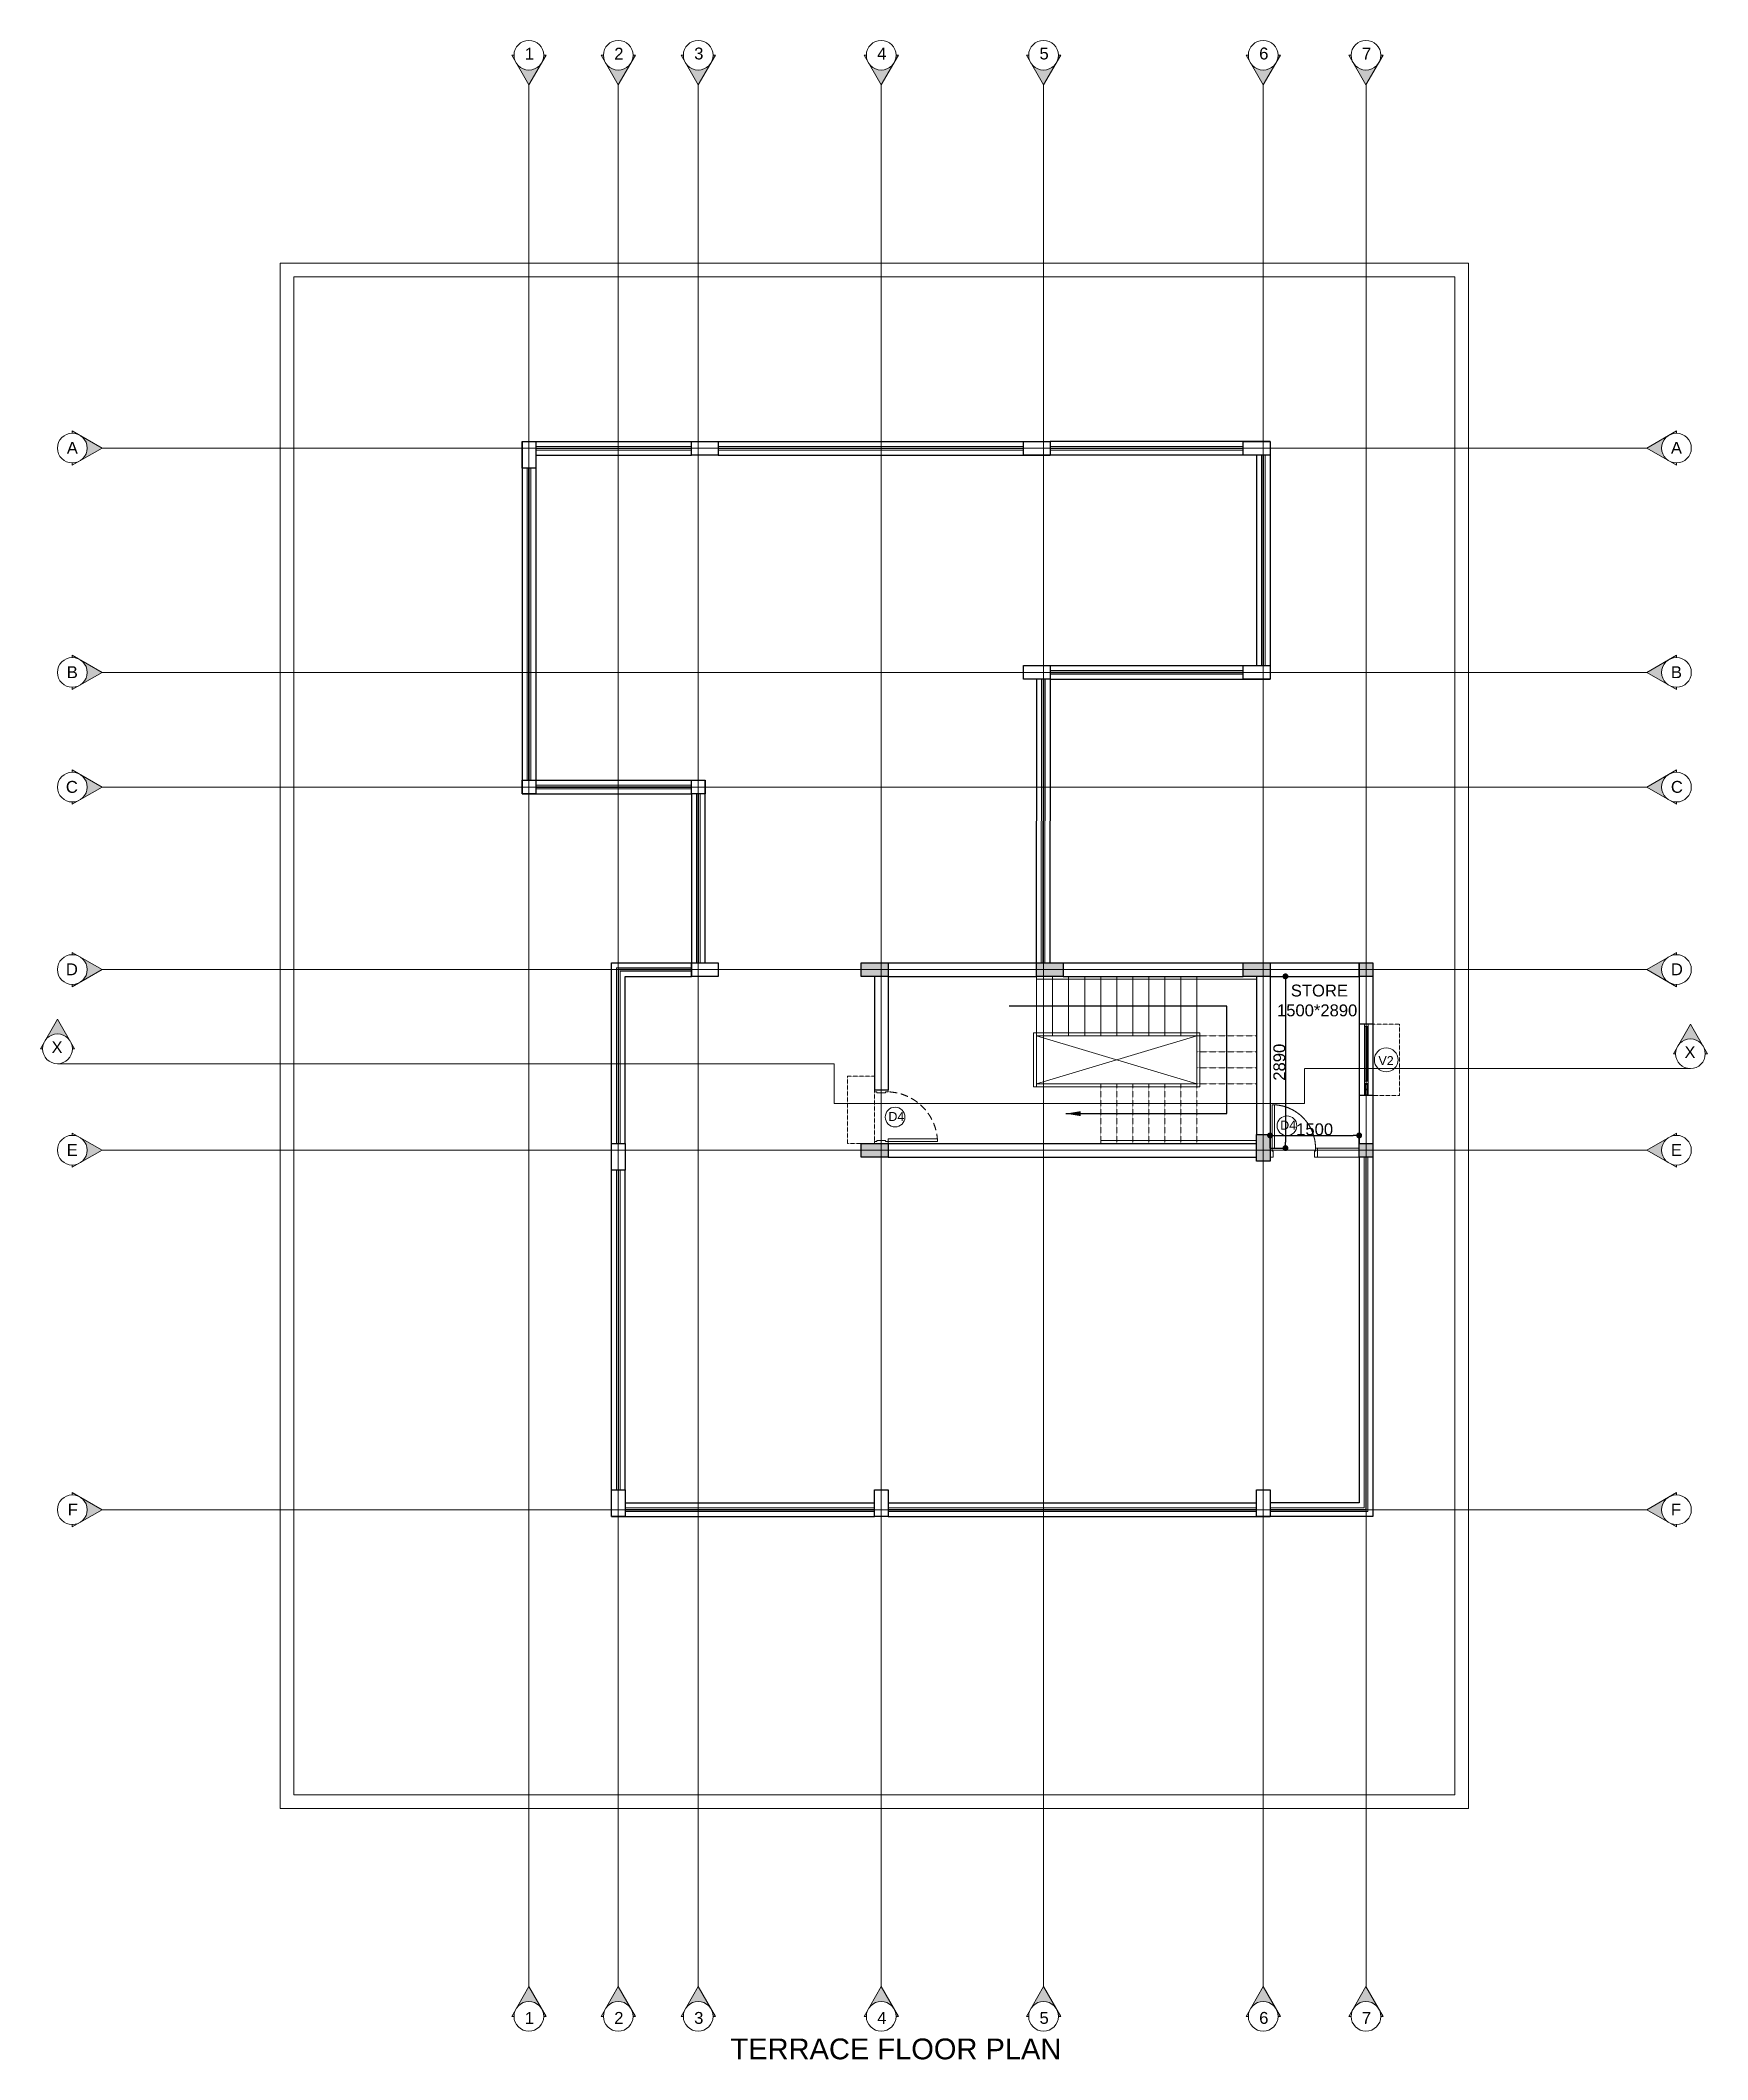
# Model space of a CAD drawing. Header units: millimetres. Extents: x -425671 to 598394, y -194194 to 343585.
# Drawn here: x 36001 to 64064, y 181982 to 215960 of the extents above; entities that cross this region are included whole.
import ezdxf

# ---------------------------------------------------------------- set-up
doc = ezdxf.new("R2010")
doc.units = ezdxf.units.MM
for name, pattern in [('ACAD_ISO10W100', [18, 12, -3, 0, -3]), ('DOT3', [0.06, 0, -0.06]), ('HIDDEN', [9.525, 6.35, -3.175])]:
    doc.linetypes.add(name, pattern=pattern)
for name, color, linetype, lineweight in [('150mm Wall', 250, 'Continuous', 13), ('230mm Wall', 250, 'Continuous', 25), ('A-Door', 250, 'Continuous', 13), ('Bathroom Door', 250, 'Continuous', 9), ('C TEXT', 30, 'Continuous', 13), ('Centre line', 30, 'Continuous', 9), ('Column', 250, 'Continuous', 25), ('Glass', 4, 'Continuous', 5), ('Hidden', 250, 'Continuous', 5), ('Level', 250, 'Continuous', 13), ('Railing', 250, 'Continuous', 9), ('S-DIM', 30, 'Continuous', 13), ('Staircase', 250, 'Continuous', 9), ('TEXT', 30, 'DOT3', 9), ('VENT', 250, 'Continuous', 9)]:
    doc.layers.add(name, color=color, linetype=linetype, lineweight=lineweight)
doc.layers.add('Slab', color=250, linetype='Continuous')
doc.styles.get("Standard").update_dxf_attribs({"font": 'arial.ttf'})
doc.dimstyles.new('ISO-25', dxfattribs={"dimtxt": 200, "dimasz": 180, "dimexe": 1.25, "dimexo": 0.625, "dimtad": 1, "dimtxsty": 'Standard', "dimblk": 'DOT', "dimcen": 2.5, "dimadec": 0, "dimazin": 0, "dimtfac": 1, "dimtmove": 0, "dimatfit": 3, "dimfxl": 0, "dimarcsym": 0})

msp = doc.modelspace()

# ---------------------------------------------------------------- texts
at = {"layer": 'C TEXT', "linetype": 'Continuous', "ltscale": 500, "char_height": 200}
for s, insert, attachment_point in [('1', (44155.862, 215636.135), 7), ('2', (45660.872, 215636.135), 7), ('3', (47005.865, 215636.135), 7), ('4', (50085.877, 215636.135), 7), ('5', (52818.365, 215636.135), 7), ('6', (56515.877, 215636.135), 7), ('7', (58245.869, 215636.135), 7), ('A', (36632.273, 209203.21), 3), ('A', (63445.786, 209203.21), 1), ('B', (36632.273, 205428.21), 3), ('B', (63445.786, 205428.21), 1), ('C ', (36632.273, 203498.21), 3), ('C ', (63445.786, 203498.21), 1), ('D', (36632.273, 200428.21), 3), ('D', (63445.786, 200428.21), 1), ('E', (36632.273, 197388.21), 3), ('E', (63445.786, 197388.21), 1), ('F', (36632.273, 191338.2), 3), ('F', (63445.786, 191338.2), 1), ('1', (44155.862, 182783.476), 1), ('2', (45660.872, 182783.476), 1), ('3', (47005.865, 182783.476), 1), ('4', (50085.877, 182783.476), 1), ('5', (52818.365, 182783.476), 1), ('6', (56515.877, 182783.476), 1), ('7', (58245.869, 182783.476), 1)]:
    msp.add_mtext_dynamic_manual_height_columns(s, width=187.8802, gutter_width=12.5, heights=[0], dxfattribs=dict(at, insert=insert, attachment_point=attachment_point))
at = {"layer": 'Centre line', "linetype": 'Continuous', "ltscale": 500, "char_height": 200, "attachment_point": 1}
for insert in [(36188.748, 199117.521), (63674.109, 199035.05)]:
    msp.add_mtext_dynamic_manual_height_columns('X', width=187.8802, gutter_width=12.5, heights=[0], dxfattribs=dict(at, insert=insert))
at = {"layer": 'TEXT', "linetype": 'Continuous', "insert": (56815.446, 200071.071), "char_height": 200, "attachment_point": 1}
msp.add_mtext_dynamic_manual_height_columns('   STORE\\P1500*2890', width=1683.4685, gutter_width=12.5, heights=[0], dxfattribs=at)
at = {"layer": 'TEXT', "linetype": 'Continuous', "lineweight": 9, "insert": (47617.135, 182336.479), "char_height": 350, "attachment_point": 1}
msp.add_mtext_dynamic_manual_height_columns('TERRACE FLOOR PLAN', width=15017.05432, gutter_width=12.5, heights=[785.182], dxfattribs=at)

# ---------------------------------------------------------------- blocks, each defined once
blk = doc.blocks.new('Vent1')
at = {"layer": 'VENT', "linetype": 'Continuous'}
for points in [[(3464310, 845520), (3464250, 845520)], [(3464250, 844320), (3464250, 845520)], [(3464310, 845480), (3464250, 845480)], [(3464255, 844560), (3464255, 845480)], [(3464300, 844560), (3464300, 845480)], [(3464310, 844320), (3464310, 845520)], [(3464310, 844560), (3464250, 844560)], [(3464310, 844520), (3464250, 844520)], [(3464310, 844425), (3464250, 844425)], [(3464310, 844415), (3464250, 844415)], [(3464310, 844320), (3464250, 844320)]]:
    blk.add_lwpolyline(points, dxfattribs=at)
at = {"layer": 'VENT', "color": 4, "linetype": 'Continuous'}
for points in [[(3464277, 844560), (3464277, 845480)], [(3464283, 844560), (3464283, 845480)]]:
    blk.add_lwpolyline(points, dxfattribs=at)
at = {"layer": 'VENT', "linetype": 'Continuous'}
for points in [[(3464310, 844320), (3464310, 844520), (3464250, 844520), (3464250, 844320)], [(3464304, 844326), (3464304, 844514), (3464256, 844514), (3464256, 844326)], [(3464298, 844332), (3464298, 844508), (3464262, 844508), (3464262, 844332)]]:
    blk.add_lwpolyline(points, close=True, dxfattribs=at)
blk = doc.blocks.new('_Dot')
at = {"color": 0, "linetype": 'ByBlock', "lineweight": -2}
blk.add_line((-0.5, 0), (-1, 0), dxfattribs=at)
at = {"color": 0, "linetype": 'ByBlock', "const_width": 0.5}
blk.add_lwpolyline([(-0.25, 0, 1), (0.25, 0, 1)], format="xyb", close=True, dxfattribs=at)
blk = doc.blocks.new('Door1')
at = {"layer": 'Bathroom Door'}
for p, q in [((1900.586, 444.886), (1899.856, 444.886)), ((1900.586, 444.846), (1899.857, 444.846))]:
    blk.add_line(p, q, dxfattribs=at)
for points in [[(1900.736, 444.921), (1900.586, 444.921), (1900.586, 444.886), (1900.636, 444.886), (1900.636, 444.871), (1900.736, 444.871), (1900.736, 444.921)], [(1900.586, 444.886), (1900.586, 444.846)], [(1900.736, 444.121), (1900.586, 444.121), (1900.586, 444.156), (1900.636, 444.156), (1900.636, 444.171), (1900.736, 444.171), (1900.736, 444.121)]]:
    blk.add_lwpolyline(points, dxfattribs=at)
at = {"layer": 'Bathroom Door', "linetype": 'HIDDEN', "ltscale": 20}
blk.add_arc((1900.586, 444.886), 0.73, 180, 270, dxfattribs=at)
blk = doc.blocks.new('Door 900')
at = {"layer": 'A-Door'}
for points in [[(29934124, 12198490), (29934164, 12198490), (29934164, 12198476), (29934239, 12198476), (29934314, 12198476), (29934314, 12198490), (29934354, 12198490), (29934354, 12198524), (29934239, 12198524), (29934124, 12198524)], [(29934164, 12197672), (29934314, 12197672), (29934314, 12197658), (29934354, 12197658), (29934354, 12197624), (29934239, 12197624), (29934124, 12197624), (29934124, 12197658), (29934164, 12197658)]]:
    blk.add_lwpolyline(points, close=True, dxfattribs=at)
blk.add_lwpolyline([(29935187, 12197658), (29934354, 12197658), (29934354, 12197698), (29935185, 12197698)], dxfattribs=at)
at = {"layer": 'A-Door', "linetype": 'HIDDEN', "ltscale": 20}
blk.add_arc((29934327, 12197631), 860, 1.7769, 88.2024, dxfattribs=at)
blk = doc.blocks.new('CC')
at = {"layer": 'C TEXT', "linetype": 'Continuous', "ltscale": 500}
h = blk.add_hatch(color=253, dxfattribs=at)
h.dxf.hatch_style = 1
edge = h.paths.add_edge_path()
edge.add_arc((2471483781, 936793033), 250, 180, 240)
edge.add_line((2471483656, 936792817), (2471483281, 936793033))
edge.add_line((2471483281, 936793033), (2471483656, 936793250))
edge.add_arc((2471483781, 936793033), 250, 120, 180)
h = blk.add_hatch(color=253, dxfattribs=at)
h.dxf.hatch_style = 1
h.paths.add_polyline_path([(2471483781, 936792745), (2471483781, 936792783, -0.131652), (2471483656, 936792817)])
h.paths.add_polyline_path([(2471483781, 936793322), (2471483656, 936793250, -0.131652), (2471483781, 936793283)])
for points in [[(2471483281, 936793033), (2471483781, 936793322)], [(2471483781, 936793283), (2471483781, 936793322)], [(2471483281, 936793033), (2471483781, 936792745)], [(2471483781, 936792745), (2471483781, 936792783)]]:
    blk.add_lwpolyline(points, dxfattribs=at)
blk.add_circle((2471483781, 936793033), 250, dxfattribs=at)
blk = doc.blocks.new('*D250')
at = {"layer": 'Defpoints', "color": 0, "transparency": 16777216}
for p in [(58199, 197533), (56699, 197320), (58199, 197320)]:
    blk.add_point(p, dxfattribs=at)
at = {"layer": 'S-DIM', "color": 0, "lineweight": -2, "transparency": 16777216}
for p, q in [((56699, 197320), (56699, 197534)), ((56799, 197533), (58099, 197533)), ((58199, 197320), (58199, 197534))]:
    blk.add_line(p, q, dxfattribs=at)
at = {"layer": 'S-DIM', "color": 0, "lineweight": -2, "transparency": 16777216, "xscale": 100, "yscale": 100, "zscale": 100, "rotation": 180}
blk.add_blockref('_Dot', (56699, 197533), dxfattribs=at)
at = {"layer": 'S-DIM', "color": 0, "lineweight": -2, "transparency": 16777216, "xscale": 100, "yscale": 100, "zscale": 100}
blk.add_blockref('_Dot', (58199, 197533), dxfattribs=at)
at = {"layer": 'S-DIM', "color": 0, "transparency": 16777216, "insert": (57449, 197635), "char_height": 200, "attachment_point": 5}
blk.add_mtext('1500', dxfattribs=at)
blk = doc.blocks.new('*D251')
at = {"layer": 'Defpoints', "color": 0, "transparency": 16777216}
for p in [(56699, 200210), (56699, 197320), (56958, 197320)]:
    blk.add_point(p, dxfattribs=at)
at = {"layer": 'S-DIM', "color": 0, "lineweight": -2, "transparency": 16777216}
for p, q in [((56700, 200210), (56960, 200210)), ((56958, 200110), (56958, 197420)), ((56700, 197320), (56960, 197320))]:
    blk.add_line(p, q, dxfattribs=at)
at = {"layer": 'S-DIM', "color": 0, "lineweight": -2, "transparency": 16777216, "xscale": 100, "yscale": 100, "zscale": 100}
for p, rotation in [((56958, 200210), 90), ((56958, 197320), 270)]:
    blk.add_blockref('_Dot', p, dxfattribs=dict(at, rotation=rotation))
at = {"layer": 'S-DIM', "color": 0, "transparency": 16777216, "insert": (56856, 198765), "char_height": 200, "attachment_point": 5, "rotation": 90}
blk.add_mtext('2890', dxfattribs=at)
blk = doc.blocks.new('d4')
at = {"layer": 'TEXT', "linetype": 'Continuous'}
blk.add_circle((543327, -501566), 166, dxfattribs=at)
at = {"layer": 'TEXT', "linetype": 'Continuous', "insert": (543214, -501481), "char_height": 150, "attachment_point": 1}
blk.add_mtext_dynamic_manual_height_columns('D4', width=1465.44, gutter_width=12.5, heights=[0], dxfattribs=at)
blk = doc.blocks.new('V2')
at = {"layer": 'TEXT', "linetype": 'Continuous'}
blk.add_circle((537023, -496046), 200, dxfattribs=at)
at = {"layer": 'TEXT', "linetype": 'Continuous', "insert": (536892, -495984), "char_height": 150, "attachment_point": 1}
blk.add_mtext_dynamic_manual_height_columns('V2', width=2115.63, gutter_width=12.5, heights=[0], dxfattribs=at)

# ---------------------------------------------------------------- dimensions: what is measured, and where the dimension line sits
at = {"layer": 'S-DIM'}
dim = msp.add_linear_dim(base=(56958.477, 197319.806), p1=(56699.03, 200209.806), p2=(56699.03, 197319.806), angle=90, dimstyle='ISO-25', override={"dimasz": 100}, dxfattribs=at)
dim.commit()
dim.dimension.update_dxf_attribs({"geometry": '*D251', "text_midpoint": (56855.738, 198764.806)})
dim = msp.add_linear_dim(base=(58199.03, 197532.734), p1=(56699.03, 197319.806), p2=(58199.03, 197319.806), dimstyle='ISO-25', override={"dimasz": 100}, dxfattribs=at)
dim.commit()
dim.dimension.update_dxf_attribs({"geometry": '*D250', "text_midpoint": (57449.03, 197635.473)})

# ---------------------------------------------------------------- hatches: boundary and pattern name
at = {"layer": 'Column', "transparency": 33554687}
h = msp.add_hatch(color=256, dxfattribs=at)
h.dxf.hatch_style = 1
h.paths.add_polyline_path([(50269.03, 200439.806), (49819.03, 200439.806), (49819.03, 200209.806), (50269.03, 200209.806)])
h.paths.add_polyline_path([(53219.03, 200439.806), (52769.03, 200439.806), (52769.03, 200209.806), (53219.03, 200209.806)])
h.paths.add_polyline_path([(56699.03, 200439.806), (56249.03, 200439.806), (56249.03, 200209.806), (56699.03, 200209.806)])
h.paths.add_polyline_path([(58429.03, 200439.806), (58199.03, 200439.806), (58199.03, 200209.806), (58429.03, 200209.806)])
h.paths.add_polyline_path([(56699.03, 197549.806), (56469.03, 197549.806), (56469.03, 197099.806), (56699.03, 197099.806)])
h.paths.add_polyline_path([(58429.03, 197399.806), (58199.03, 197399.806), (58199.03, 197169.806), (58429.03, 197169.806)])
h.paths.add_polyline_path([(50269.03, 197399.806), (50153.991, 197399.806), (50039.03, 197399.806), (49819.03, 197399.806), (49819.03, 197169.806), (50269.03, 197169.806)])

# ---------------------------------------------------------------- linework, layer by layer
at = {"layer": '150mm Wall'}
for p, q in [((57499.03, 197319.806), (58199.03, 197319.806)), ((57499.03, 197319.806), (57499.03, 197169.806)), ((57499.03, 197169.806), (58199.03, 197169.806))]:
    msp.add_line(p, q, dxfattribs=at)
at = {"layer": '230mm Wall'}
for p, q in [((44109.03, 203509.806), (44109.03, 203279.806)), ((50039.03, 200209.806), (50039.03, 198299.806)), ((50269.03, 200439.806), (52769.03, 200439.806)), ((50269.03, 200209.806), (52769.03, 200209.806)), ((50269.03, 200209.806), (50269.03, 198299.806)), ((53219.03, 200439.806), (56249.03, 200439.806)), ((53219.03, 200209.806), (56249.03, 200209.806)), ((56469.03, 200439.806), (58199.03, 200439.806)), ((56469.03, 200209.806), (56469.03, 197549.806)), ((56699.03, 200439.806), (56699.03, 197549.806)), ((56699.03, 200209.806), (58199.03, 200209.806)), ((58199.03, 200439.806), (58199.03, 197399.806)), ((58199.03, 200439.806), (58429.03, 200439.806)), ((58429.03, 200439.806), (58429.03, 197399.806)), ((58429.03, 199404.806), (58199.03, 199404.806)), ((50039.03, 198299.806), (50269.03, 198299.806)), ((58429.03, 198204.806), (58199.03, 198204.806)), ((50269.03, 197399.806), (56469.03, 197399.806)), ((50269.03, 197169.806), (56469.03, 197169.806))]:
    msp.add_line(p, q, dxfattribs=at)
at = {"layer": 'Centre line', "linetype": 'ACAD_ISO10W100', "ltscale": 0.6}
for p, q in [((44224.008, 183209.806), (44224.035, 215209.806)), ((45729.018, 183209.806), (45729.044, 215209.806)), ((47074.011, 183209.806), (47074.038, 215209.806)), ((50154.023, 183209.806), (50154.05, 215209.806)), ((52886.511, 183209.806), (52886.538, 215209.806)), ((56584.023, 183209.806), (56584.05, 215209.806)), ((58314.015, 183209.806), (58314.042, 215209.806)), ((37039.03, 209099.806), (63039.03, 209099.806)), ((37039.03, 205324.806), (63039.03, 205324.806)), ((37039.03, 203394.806), (63039.03, 203394.806)), ((37039.03, 200324.806), (63039.03, 200324.806)), ((37039.03, 197284.806), (63039.03, 197284.806)), ((37039.03, 191234.795), (63039.03, 191234.795))]:
    msp.add_line(p, q, dxfattribs=at)
msp.add_lwpolyline([(63775.22, 198658.032), (57278.523, 198658.032), (57278.523, 198068.499), (49359.352, 198068.499), (49359.352, 198740.504), (36289.859, 198740.504)], dxfattribs=at)
at = {"layer": 'Column'}
for points in [[(44109.03, 209209.806), (44339.03, 209209.806), (44339.03, 208759.806), (44109.03, 208759.806)], [(46959.03, 209209.806), (47409.03, 209209.806), (47409.03, 208979.806), (46959.03, 208979.806)], [(52549.03, 209209.806), (52999.03, 209209.806), (52999.03, 208979.806), (52549.03, 208979.806)], [(56249.03, 209209.806), (56699.03, 209209.806), (56699.03, 208979.806), (56249.03, 208979.806)], [(52549.03, 205439.806), (52999.03, 205439.806), (52999.03, 205209.806), (52549.03, 205209.806)], [(56249.03, 205439.806), (56699.03, 205439.806), (56699.03, 205209.806), (56249.03, 205209.806)], [(44109.03, 203509.806), (44339.03, 203509.806), (44339.03, 203279.806), (44109.03, 203279.806)], [(46959.03, 203509.806), (47189.03, 203509.806), (47189.03, 203279.806), (46959.03, 203279.806)], [(46959.03, 200439.806), (47409.03, 200439.806), (47409.03, 200209.806), (46959.03, 200209.806)], [(49819.03, 200439.806), (50269.03, 200439.806), (50269.03, 200209.806), (49819.03, 200209.806)], [(52769.03, 200439.806), (53219.03, 200439.806), (53219.03, 200209.806), (52769.03, 200209.806)], [(56249.03, 200439.806), (56699.03, 200439.806), (56699.03, 200209.806), (56249.03, 200209.806)], [(58199.03, 200439.806), (58429.03, 200439.806), (58429.03, 200209.806), (58199.03, 200209.806)], [(56469.03, 197549.806), (56699.03, 197549.806), (56699.03, 197099.806), (56469.03, 197099.806)], [(45614.03, 197399.806), (45844.03, 197399.806), (45844.03, 196949.806), (45614.03, 196949.806)], [(49819.03, 197399.806), (50269.03, 197399.806), (50269.03, 197169.806), (49819.03, 197169.806)], [(58199.03, 197399.806), (58429.03, 197399.806), (58429.03, 197169.806), (58199.03, 197169.806)], [(45614.03, 191569.785), (45844.03, 191569.785), (45844.03, 191119.785), (45614.03, 191119.785)], [(50039.03, 191569.785), (50269.03, 191569.785), (50269.03, 191119.785), (50039.03, 191119.785)], [(56469.03, 191569.785), (56699.03, 191569.785), (56699.03, 191119.785), (56469.03, 191119.785)]]:
    msp.add_lwpolyline(points, close=True, dxfattribs=at)
at = {"layer": 'Glass'}
for p, q in [((44339.03, 209099.806), (46959.03, 209099.806)), ((44339.03, 209089.806), (46959.03, 209089.806)), ((47409.03, 209099.806), (52549.03, 209099.806)), ((47409.03, 209089.806), (52549.03, 209089.806)), ((52999.03, 209099.806), (56249.03, 209099.806)), ((52999.03, 209089.806), (56249.03, 209089.806)), ((56579.03, 208979.806), (56579.03, 205439.806)), ((56589.03, 208979.806), (56589.03, 205439.806)), ((44219.03, 208759.806), (44219.03, 203509.806)), ((44229.03, 208759.806), (44229.03, 203509.806)), ((52999.03, 205329.806), (56249.03, 205329.806)), ((52999.03, 205319.806), (56249.03, 205319.806)), ((52879.03, 205209.806), (52874.03, 200439.931)), ((52889.03, 205209.806), (52884.03, 200439.921)), ((44339.03, 203399.806), (46959.03, 203399.806)), ((44339.03, 203389.806), (46959.03, 203389.806)), ((47069.03, 203279.806), (47069.03, 200439.806)), ((47079.03, 203279.806), (47079.03, 200439.806))]:
    msp.add_line(p, q, dxfattribs=at)
for points in [[(45724.03, 197399.806), (45724.03, 200329.806), (46959.03, 200329.806)], [(45734.03, 197399.806), (45734.03, 200319.806), (46959.03, 200319.806)], [(58309.03, 197169.806), (58309.03, 191239.785), (56699.03, 191239.785)], [(58319.03, 197169.806), (58319.03, 191229.785), (56699.03, 191229.785)], [(45724.03, 191569.785), (45724.03, 196949.806)], [(45734.03, 191569.785), (45734.03, 196949.806)], [(50039.03, 191239.785), (45844.03, 191239.785)], [(50039.03, 191229.785), (45844.03, 191229.785)], [(56469.03, 191239.785), (50269.03, 191239.785)], [(56469.03, 191229.785), (50269.03, 191229.785)]]:
    msp.add_lwpolyline(points, dxfattribs=at)
at = {"layer": 'Hidden'}
for p, q in [((52769.03, 200209.806), (52769.03, 199209.806)), ((53039.03, 200209.806), (53039.03, 199209.806)), ((53309.03, 200209.806), (53309.03, 199209.806)), ((53579.03, 200209.806), (53579.03, 199209.806)), ((53849.03, 200209.806), (53849.03, 199209.806)), ((54119.03, 200209.806), (54119.03, 199209.806)), ((54389.03, 200209.806), (54389.03, 199209.806)), ((54659.03, 200209.806), (54659.03, 199209.806)), ((54929.03, 200209.806), (54929.03, 199209.806)), ((55199.03, 200209.806), (55199.03, 199209.806)), ((55469.03, 200209.806), (55469.03, 199209.806)), ((52769.03, 199209.806), (55469.03, 199209.806)), ((52769.03, 198399.806), (55469.03, 199209.806)), ((52769.03, 199209.806), (55469.03, 198399.806)), ((55469.03, 199209.806), (55469.03, 198399.806)), ((53849.03, 198399.806), (55469.03, 198399.806))]:
    msp.add_line(p, q, dxfattribs=at)
at = {"layer": 'Hidden', "linetype": 'HIDDEN', "ltscale": 0.3}
for p, q in [((55469.03, 199209.806), (56469.03, 199209.806)), ((55469.03, 198939.806), (56469.03, 198939.806)), ((55469.03, 198669.806), (56469.03, 198669.806)), ((53849.03, 198399.806), (53849.03, 197399.806)), ((54119.03, 198399.806), (54119.03, 197399.806)), ((54389.03, 198399.806), (54389.03, 197399.806)), ((54659.03, 198399.806), (54659.03, 197399.806)), ((54929.03, 198399.806), (54929.03, 197399.806)), ((55199.03, 198399.806), (55199.03, 197399.806)), ((55469.03, 198399.806), (56469.03, 198399.806)), ((55469.03, 198399.806), (55469.03, 197399.806))]:
    msp.add_line(p, q, dxfattribs=at)
at = {"layer": 'Hidden'}
for points in [[(60039.03, 186209.806), (60039.03, 212209.806), (40039.03, 212209.806), (40039.03, 186209.806)], [(59809.03, 186439.806), (59809.03, 211979.806), (40269.03, 211979.806), (40269.03, 186439.806)], [(52719.03, 199259.806), (52769.03, 199259.806), (52769.03, 198349.806), (52719.03, 198349.806)], [(52769.03, 199259.806), (55519.03, 199259.806), (55519.03, 199209.806), (52769.03, 199209.806)], [(52769.03, 198399.806), (55469.03, 198399.806), (55469.03, 199209.806), (52769.03, 199209.806)], [(55519.03, 199259.806), (55469.03, 199259.806), (55469.03, 198349.806), (55519.03, 198349.806)], [(52769.03, 198399.806), (55469.03, 198399.806), (55469.03, 198349.806), (52769.03, 198349.806)]]:
    msp.add_lwpolyline(points, close=True, dxfattribs=at)
at = {"layer": 'Hidden', "linetype": 'HIDDEN', "ltscale": 0.2}
for points in [[(58429.03, 199404.806), (58879.03, 199404.806), (58879.03, 198204.806), (58429.03, 198204.806)], [(50039.03, 198529.806), (49589.03, 198529.806), (49589.03, 197399.806), (50039.03, 197399.806)]]:
    msp.add_lwpolyline(points, close=True, dxfattribs=at)
at = {"layer": 'Railing'}
for p, q in [((44339.03, 209124.806), (46959.03, 209124.806)), ((44339.03, 209064.806), (46959.03, 209064.806)), ((47409.03, 209124.806), (52549.03, 209124.806)), ((47409.03, 209064.806), (52549.03, 209064.806)), ((52999.03, 209124.806), (56249.03, 209124.806)), ((52999.03, 209064.806), (56249.03, 209064.806)), ((56554.03, 208979.806), (56554.03, 205439.806)), ((56614.03, 208979.806), (56614.03, 205439.806)), ((44194.03, 208759.806), (44194.03, 203509.806)), ((44254.03, 208759.806), (44254.03, 203509.806)), ((52999.03, 205354.806), (56249.03, 205354.806)), ((52999.03, 205294.806), (56249.03, 205294.806)), ((52854.03, 205209.806), (52849.03, 200439.958)), ((52914.03, 205209.806), (52909.03, 200439.895)), ((44339.03, 203424.806), (46959.03, 203424.806)), ((44339.03, 203364.806), (46959.03, 203364.806)), ((47044.03, 203279.806), (47044.03, 200439.806)), ((47104.03, 203279.806), (47104.03, 200439.806))]:
    msp.add_line(p, q, dxfattribs=at)
for points in [[(45699.03, 197399.806), (45699.03, 200354.806), (46959.03, 200354.806)], [(45759.03, 197399.806), (45759.03, 200294.806), (46959.03, 200294.806)], [(58284.03, 197169.806), (58284.03, 191264.785), (56699.03, 191264.785)], [(58344.03, 197169.806), (58344.03, 191204.785), (56699.03, 191204.785)], [(45699.03, 191569.785), (45699.03, 196949.806)], [(45759.03, 191569.785), (45759.03, 196949.806)], [(50039.03, 191264.785), (45844.03, 191264.785)], [(50039.03, 191204.785), (45844.03, 191204.785)], [(56469.03, 191264.785), (50269.03, 191264.785)], [(56469.03, 191204.785), (50269.03, 191204.785)]]:
    msp.add_lwpolyline(points, dxfattribs=at)
for points in [[(52769.03, 200209.806), (56469.03, 200209.806), (56469.03, 200159.806), (52769.03, 200159.806)], [(53849.03, 197449.806), (56469.03, 197449.806), (56469.03, 197399.806), (53849.03, 197399.806)]]:
    msp.add_lwpolyline(points, close=True, dxfattribs=at)
at = {"layer": 'Slab'}
for p, q in [((44109.03, 209209.806), (44109.03, 203279.806)), ((44109.03, 209209.806), (46959.03, 209209.806)), ((44339.03, 209209.806), (44339.03, 203279.806)), ((44339.03, 208979.806), (46959.03, 208979.806)), ((47409.03, 209209.806), (52999.03, 209209.806)), ((47409.03, 208979.806), (52999.03, 208979.806)), ((56699.03, 209209.806), (52999.03, 209209.806)), ((56699.03, 208979.806), (52999.03, 208979.806)), ((56469.03, 208979.806), (56469.03, 205439.806)), ((56699.03, 209209.806), (56699.03, 205209.806)), ((52769.271, 205439.806), (56699.03, 205439.806)), ((52769.029, 205209.806), (52764.03, 200440.047)), ((52999.03, 205209.806), (52994.03, 200439.806)), ((52999.03, 205209.806), (56699.03, 205209.806)), ((44109.03, 203509.806), (47189.03, 203509.806)), ((44109.03, 203279.806), (46959.03, 203279.806)), ((46959.03, 203279.806), (46959.03, 200209.806)), ((47189.03, 200439.806), (47189.03, 203509.806)), ((45844.03, 191349.785), (50039.03, 191349.785)), ((45614.03, 191119.785), (50039.03, 191119.785)), ((50269.03, 191119.806), (56699.03, 191119.806))]:
    msp.add_line(p, q, dxfattribs=at)
at = {"layer": 'Slab', "linetype": 'Continuous', "ltscale": 5, "transparency": 33554687}
msp.add_line((50269.03, 191349.806), (56469.03, 191349.806), dxfattribs=at)
at = {"layer": 'Slab', "ltscale": 0.2}
for points in [[(45614.03, 197399.806), (45614.03, 197629.806), (45614.03, 200439.806), (46959.03, 200439.806)], [(45844.03, 197399.806), (45844.03, 200209.806), (46959.03, 200209.806)], [(58429.03, 197169.806), (58429.03, 191119.785), (56699.03, 191119.785)], [(58199.03, 197169.806), (58199.03, 191349.785), (56699.03, 191349.785)], [(45614.03, 191119.785), (45614.03, 196949.806)], [(45844.03, 191569.785), (45844.03, 196949.806)]]:
    msp.add_lwpolyline(points, dxfattribs=at)
at = {"layer": 'Staircase'}
for p, q in [((52769.03, 200209.806), (56469.03, 200209.806)), ((53849.03, 197399.806), (56469.03, 197399.806))]:
    msp.add_line(p, q, dxfattribs=at)

# ---------------------------------------------------------------- block references
at = {"layer": 'A-Door'}
msp.add_blockref('Door 900', (-29884085.444, -12000224.279), dxfattribs=at)
at = {"layer": 'Bathroom Door', "xscale": -1000, "yscale": 1000, "zscale": 1000, "rotation": 89.99999999986657}
msp.add_blockref('Door1', (501619.76, 2097905.446), dxfattribs=at)
at = {"layer": 'C TEXT', "linetype": 'Continuous', "xscale": -1, "rotation": 270}
for p in [(-936748809.439, -2471268070.993), (-936747304.429, -2471268070.993), (-936745959.436, -2471268070.993), (-936742879.424, -2471268070.993), (-936740146.936, -2471268070.993), (-936736449.424, -2471268070.993), (-936734719.432, -2471268070.993)]:
    msp.add_blockref('CC', p, dxfattribs=at)
at = {"layer": 'C TEXT', "linetype": 'Continuous', "xscale": -1}
for p in [(2471520319.828, -936583933.668), (2471520319.828, -936587708.668), (2471520319.828, -936589638.668), (2471520319.828, -936592708.668), (2471520319.828, -936595748.668), (2471520319.828, -936601798.679)]:
    msp.add_blockref('CC', p, dxfattribs=at)
at = {"layer": 'C TEXT', "linetype": 'Continuous'}
for p in [(-2471420241.769, -936583933.668), (-2471420241.769, -936587708.668), (-2471420241.769, -936589638.668), (-2471420241.769, -936592708.668), (-2471420241.769, -936595748.668), (-2471420241.769, -936601798.679)]:
    msp.add_blockref('CC', p, dxfattribs=at)
at = {"layer": 'C TEXT', "linetype": 'Continuous', "rotation": 270}
for p in [(-936748809.439, 2471666490.604), (-936747304.429, 2471666490.604), (-936745959.436, 2471666490.604), (-936742879.424, 2471666490.604), (-936740146.936, 2471666490.604), (-936736449.424, 2471666490.604), (-936734719.432, 2471666490.604)]:
    msp.add_blockref('CC', p, dxfattribs=at)
at = {"layer": 'Centre line', "linetype": 'Continuous', "rotation": 270}
for p in [(-936756743.615, 2471682771.256), (-936729258.254, 2471682688.785)]:
    msp.add_blockref('CC', p, dxfattribs=at)
at = {"layer": 'Level', "linetype": 'Continuous', "lineweight": 9}
msp.add_blockref('V2', (-478368.83, 694851.153), dxfattribs=at)
at = {"layer": 'Railing'}
msp.add_blockref('Vent1', (-3405961.054, -646115.194), dxfattribs=at)
at = {"layer": 'TEXT', "linetype": 'Continuous'}
for p in [(-492938.682, 699407.704), (-486344.364, 699261.393)]:
    msp.add_blockref('d4', p, dxfattribs=at)

msp.set_redraw_order([(e.dxf.handle, doc.entitydb.next_handle()) for e in msp.query("TEXT MTEXT ATTDEF DIMENSION ARC_DIMENSION")])  # texts and dimensions are drawn at this point

# ---------------------------------------------------------------- leaders
at = {"layer": 'Hidden'}
msp.add_leader([(53260.667, 197899.806), (55969.03, 197899.806), (55969.03, 199709.806), (52306.361, 199709.806)], dimstyle='ISO-25', override={"dimasz": 250}, dxfattribs=at)

doc.saveas('drawing.dxf')
